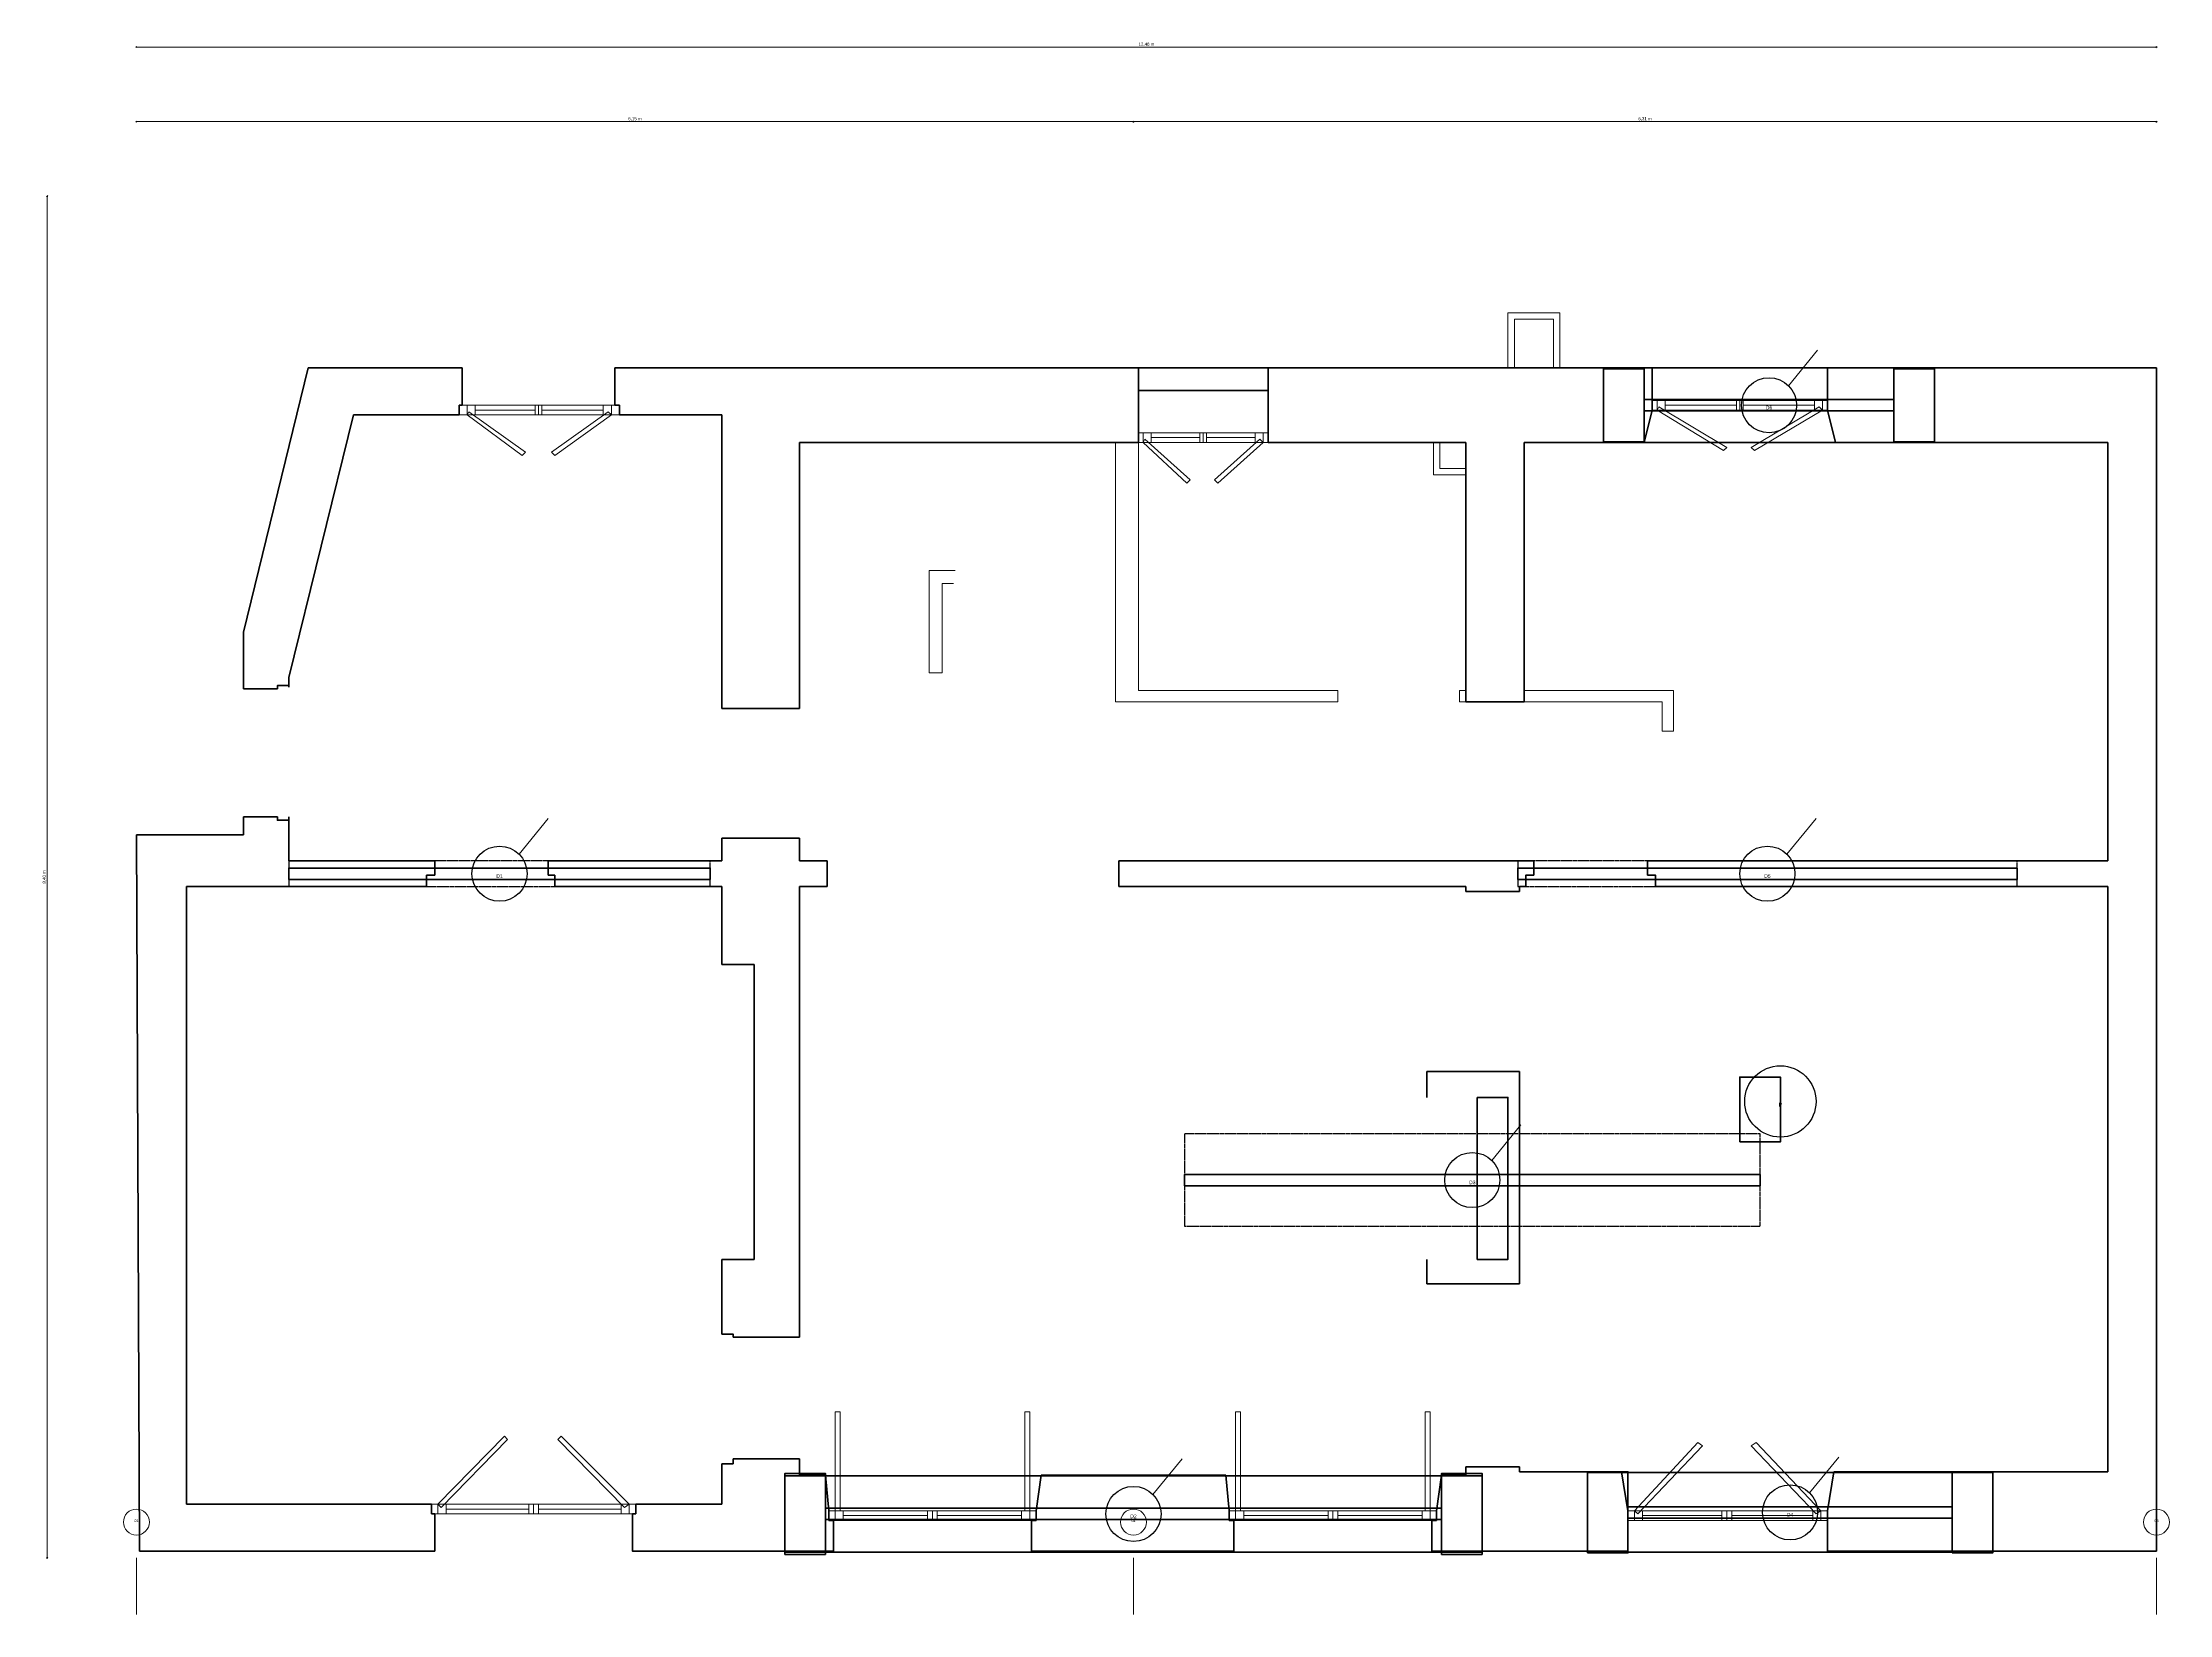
# Model space of a CAD drawing. Header units: centimetres. Extents: x -58 to 1254, y -35 to 935.
import ezdxf

# ---------------------------------------------------------------- set-up
doc = ezdxf.new("R2010")
doc.units = ezdxf.units.CM
doc.linetypes.add('DASHED', pattern=[1.524, 1.27, -0.254])
for name, color, linetype, lineweight in [('STR_ACIER_PROFILS', 6, 'CONTINUOUS', 50), ('STR_COFFRAGE_BA', 6, 'CONTINUOUS', 50), ('STR_COTATIONS_TEXTES', 7, 'CONTINUOUS', 25), ('STR_DEMOLITION', 1, 'DASHED', 25), ('STR_EXISTANT', 7, 'CONTINUOUS', 18)]:
    doc.layers.add(name, color=color, linetype=linetype, lineweight=lineweight)

msp = doc.modelspace()

# ---------------------------------------------------------------- linework, layer by layer
at = {"layer": 'STR_ACIER_PROFILS', "lineweight": 50}
for points in [[(930, 707.5), (1084, 707.5), (1084, 714.5), (930, 714.5), (930, 707.5)], [(94, 418.5), (354, 418.5), (354, 425.5), (94, 425.5), (94, 418.5)], [(852, 418.5), (1160, 418.5), (1160, 425.5), (852, 425.5), (852, 418.5)], [(646.5, 229.5), (1001.5, 229.5), (1001.5, 236.5), (646.5, 236.5), (646.5, 229.5)], [(425, 23.5), (805, 23.5), (805, 30.5), (425, 30.5), (425, 23.5)], [(920, 24.5), (1120, 24.5), (1120, 31.5), (920, 31.5), (920, 24.5)]]:
    msp.add_lwpolyline(points, dxfattribs=at)
at = {"layer": 'STR_COFFRAGE_BA', "lineweight": 50}
for points in [[(905, 688), (1109, 688), (1109, 734), (905, 734), (905, 688)], [(905, 688.5), (930, 688.5), (930, 733.5), (905, 733.5), (905, 688.5)], [(1084, 688.5), (1109, 688.5), (1109, 733.5), (1084, 733.5), (1084, 688.5)], [(989, 256.5), (1014, 256.5), (1014, 296.5), (989, 296.5), (989, 256.5)], [(895, 3), (920, 3), (920, 53), (895, 53), (895, 3)], [(895, 3.5), (1145, 3.5), (1145, 52.5), (895, 52.5), (895, 3.5)], [(1120, 3), (1145, 3), (1145, 53), (1120, 53), (1120, 3)], [(400, 2), (425, 2), (425, 52), (400, 52), (400, 2)], [(400, 3.5), (830, 3.5), (830, 50.5), (400, 50.5), (400, 3.5)], [(805, 2), (830, 2), (830, 52), (805, 52), (805, 2)]]:
    msp.add_lwpolyline(points, dxfattribs=at)
at = {"layer": 'STR_COTATIONS_TEXTES', "lineweight": 25}
for p, q in [((-0.35, 931.65), (0.35, 932.35)), ((0, 931.7), (0, 932.3)), ((1245.65, 931.65), (1246.35, 932.35)), ((1246, 931.7), (1246, 932.3)), ((-0.35, 885.65), (0.35, 886.35)), ((0, 885.7), (0, 886.3)), ((614.65, 885.65), (615.35, 886.35)), ((614.65, 885.65), (615.35, 886.35)), ((615, 885.7), (615, 886.3)), ((615, 885.7), (615, 886.3)), ((1245.65, 885.65), (1246.35, 886.35)), ((1246, 885.7), (1246, 886.3)), ((-55.35, 839.65), (-54.65, 840.35)), ((-55.3, 840), (-54.7, 840)), ((-55.35, -0.35), (-54.65, 0.35)), ((-55.3, 0), (-54.7, 0))]:
    msp.add_line(p, q, dxfattribs=at)
at = {"layer": 'STR_COTATIONS_TEXTES', "lineweight": 18}
for p, q in [((0, 932), (1246, 932)), ((0, 886), (615, 886)), ((615, 886), (1246, 886)), ((-55, 0), (-55, 840)), ((1019, 723), (1037, 745)), ((236, 434), (254, 456)), ((1018, 434), (1036, 456)), ((836, 245), (854, 267)), ((627, 39), (645, 61)), ((1032, 40), (1050, 62))]:
    msp.add_line(p, q, dxfattribs=at)
at = {"layer": 'STR_COTATIONS_TEXTES', "lineweight": 13}
for p, q in [((0, -35), (0, 0)), ((615, -35), (615, 0)), ((1246, -35), (1246, 0))]:
    msp.add_line(p, q, dxfattribs=at)
at = {"layer": 'STR_COTATIONS_TEXTES', "lineweight": 25}
for centre, radius in [((1007, 711), 17), ((224, 422), 17), ((1006, 422), 17), ((1014, 281.5), 22), ((824, 233), 17), ((615, 27), 17), ((1020, 28), 17)]:
    msp.add_circle(centre, radius, dxfattribs=at)
at = {"layer": 'STR_COTATIONS_TEXTES', "lineweight": 18}
for centre in [(0, 22), (615, 22), (1246, 22)]:
    msp.add_circle(centre, 8, dxfattribs=at)
at = {"layer": 'STR_DEMOLITION', "lineweight": 25}
for points in [[(930, 688), (1084, 688), (1084, 734), (930, 734), (930, 688)], [(94, 414), (354, 414), (354, 430), (94, 430), (94, 414)], [(852, 414), (1160, 414), (1160, 430), (852, 430), (852, 414)], [(646.5, 204.5), (1001.5, 204.5), (1001.5, 261.5), (646.5, 261.5), (646.5, 204.5)], [(920, 3.5), (1120, 3.5), (1120, 52.5), (920, 52.5), (920, 3.5)], [(425, 3.5), (805, 3.5), (805, 50.5), (425, 50.5), (425, 3.5)]]:
    msp.add_lwpolyline(points, dxfattribs=at)
at = {"layer": 'STR_EXISTANT', "lineweight": 18}
for p, q in [((846, 768), (878, 768)), ((846, 734), (846, 768)), ((850, 764), (874, 764)), ((850, 734), (850, 764)), ((874, 734), (874, 764)), ((878, 734), (878, 768)), ((604, 688), (604, 528)), ((618, 535), (618, 688)), ((489, 609), (505, 609)), ((489, 609), (489, 546)), ((497, 601), (504, 601)), ((497, 601), (497, 546)), ((489, 546), (497, 546)), ((604, 528), (741, 528)), ((618, 535), (741, 535)), ((741, 535), (741, 528)), ((816, 535), (816, 528)), ((816, 535), (820, 535)), ((816, 528), (820, 528)), ((856, 535), (948, 535)), ((856, 528), (941, 528)), ((941, 528), (941, 510)), ((948, 535), (948, 510)), ((948, 510), (941, 510))]:
    msp.add_line(p, q, dxfattribs=at)
at = {"layer": 'STR_EXISTANT', "lineweight": 35}
for p, q in [((106, 734), (66, 571)), ((106, 734), (201, 734)), ((201, 711), (201, 734)), ((295, 734), (618, 734)), ((295, 711), (295, 734)), ((698, 734), (618, 734)), ((618, 688), (618, 734)), ((698, 688), (698, 734)), ((698, 734), (935, 734)), ((935, 708), (935, 734)), ((1043, 708), (1043, 734)), ((1043, 734), (1246, 734)), ((1246, 734), (1246, 4)), ((199, 705), (199, 711)), ((298, 705), (298, 711)), ((698, 720), (618, 720)), ((134, 705), (94, 543)), ((134, 705), (199, 705)), ((298, 705), (361, 705)), ((361, 705), (361, 524)), ((935, 708), (930, 688)), ((1048, 688), (1043, 708)), ((409, 688), (409, 524)), ((409, 688), (618, 688)), ((698, 688), (820, 688)), ((820, 528), (820, 688)), ((856, 688), (856, 528)), ((856, 688), (930, 688)), ((1048, 688), (1216, 688)), ((1216, 688), (1216, 430)), ((66, 571), (66, 536)), ((94, 543), (94, 537)), ((87, 536), (66, 536)), ((820, 528), (856, 528)), ((361, 524), (409, 524)), ((87, 457), (66, 457)), ((66, 457), (66, 446)), ((94, 457), (94, 430)), ((66, 446), (0, 446)), ((0, 446), (2, 4)), ((361, 444), (409, 444)), ((361, 444), (361, 430)), ((409, 444), (409, 430)), ((184, 430), (94, 430)), ((179, 414), (179, 421)), ((184, 421), (179, 421)), ((184, 430), (184, 421)), ((361, 430), (254, 430)), ((254, 430), (254, 421)), ((254, 421), (258, 421)), ((258, 414), (258, 421)), ((409, 430), (426, 430)), ((426, 430), (426, 414)), ((606, 430), (606, 414)), ((606, 430), (862, 430)), ((862, 430), (862, 421)), ((932, 430), (932, 421)), ((932, 430), (1216, 430)), ((31, 33), (31, 414)), ((179, 414), (31, 414)), ((361, 414), (258, 414)), ((361, 414), (361, 366)), ((409, 414), (426, 414)), ((409, 414), (409, 136)), ((606, 414), (820, 414)), ((820, 414), (820, 411)), ((820, 411), (853, 411)), ((853, 414), (853, 411)), ((853, 414), (857, 414)), ((937, 414), (1216, 414)), ((1216, 414), (1216, 53)), ((381, 366), (361, 366)), ((381, 366), (381, 184)), ((796, 300), (853, 300)), ((796, 300), (796, 284)), ((853, 300), (853, 169)), ((361, 184), (381, 184)), ((361, 184), (361, 138)), ((796, 184), (796, 169)), ((796, 169), (853, 169)), ((368, 136), (409, 136)), ((361, 58), (361, 33)), ((368, 61), (409, 61)), ((409, 61), (409, 51)), ((820, 56), (853, 56)), ((820, 56), (820, 51)), ((853, 56), (853, 53)), ((853, 53), (916, 53)), ((916, 53), (920, 29)), ((1047, 53), (1043, 29)), ((1047, 53), (1216, 53)), ((409, 51), (425, 51)), ((425, 51), (427, 29)), ((558, 51), (555, 29)), ((558, 51), (672, 51)), ((672, 51), (674, 29)), ((805, 51), (802, 29)), ((805, 51), (820, 51)), ((182, 33), (31, 33)), ((182, 33), (182, 27)), ((361, 33), (308, 33)), ((308, 33), (308, 27)), ((427, 29), (427, 23)), ((555, 29), (555, 23)), ((674, 29), (674, 23)), ((802, 29), (802, 23)), ((920, 29), (920, 23)), ((920, 29), (920, 4)), ((1043, 29), (1043, 4)), ((184, 4), (2, 4)), ((677, 4), (552, 4)), ((920, 4), (799, 4)), ((1246, 4), (1043, 4))]:
    msp.add_line(p, q, dxfattribs=at)
at = {"layer": 'STR_EXISTANT', "lineweight": 13}
for p, q in [((199, 711), (298, 711)), ((935, 714), (1043, 714)), ((987, 711), (943, 711)), ((1035, 711), (991, 711)), ((298, 705), (199, 705)), ((298, 705), (199, 705)), ((246, 708), (209, 708)), ((288, 708), (250, 708)), ((1043, 708), (935, 708)), ((1043, 708), (935, 708)), ((618, 694), (698, 694)), ((698, 688), (618, 688)), ((656, 691), (626, 691)), ((690, 691), (660, 691)), ((304, 33), (186, 33)), ((304, 27), (186, 27)), ((242, 30), (191, 30)), ((245, 33), (245, 27)), ((299, 30), (248, 30)), ((551, 29), (431, 29)), ((491, 29), (491, 23)), ((798, 29), (678, 29)), ((738, 29), (738, 23)), ((1039, 29), (924, 29)), ((981, 29), (981, 23)), ((551, 23), (431, 23)), ((488, 26), (436, 26)), ((546, 26), (494, 26)), ((798, 23), (678, 23)), ((735, 26), (683, 26)), ((793, 26), (741, 26)), ((1039, 23), (924, 23)), ((978, 26), (929, 26)), ((1034, 26), (984, 26))]:
    msp.add_line(p, q, dxfattribs=at)
at = {"layer": 'STR_EXISTANT', "lineweight": 35}
for points in [[(201, 711), (199, 711)], [(295, 711), (298, 711)], [(87, 536), (87, 538), (94, 538)], [(87, 457), (87, 455), (94, 455)], [(862, 421), (857, 421), (857, 414)], [(932, 421), (937, 421), (937, 414)], [(827, 284), (846, 284), (846, 184), (827, 184), (827, 284)], [(361, 138), (368, 138), (368, 136)], [(368, 61), (368, 58), (361, 58)], [(184, 4), (184, 27), (182, 27)], [(430, 4), (306, 4), (306, 27), (308, 27)], [(430, 4), (430, 23), (427, 23)], [(552, 4), (552, 23), (555, 23)], [(677, 4), (677, 23), (674, 23)], [(799, 4), (799, 23), (802, 23)]]:
    msp.add_lwpolyline(points, dxfattribs=at)
at = {"layer": 'STR_EXISTANT', "lineweight": 13}
for points in [[(204, 711), (199, 711), (199, 705), (204, 705), (204, 711)], [(209, 711), (204, 711), (204, 705), (209, 705), (209, 711)], [(248, 705), (246, 705), (246, 711), (248, 711), (248, 705)], [(250, 705), (248, 705), (248, 711), (250, 711), (250, 705)], [(293, 711), (288, 711), (288, 705), (293, 705), (293, 711)], [(298, 711), (293, 711), (293, 705), (298, 705), (298, 711)], [(938, 714), (935, 714), (935, 708), (938, 708), (938, 714)], [(943, 714), (938, 714), (938, 708), (943, 708), (943, 714)], [(938, 708), (979, 683), (981, 685), (939, 710), (938, 708)], [(989, 708), (987, 708), (987, 714), (989, 714), (989, 708)], [(991, 708), (989, 708), (989, 714), (991, 714), (991, 708)], [(1040, 708), (998, 683), (996, 685), (1038, 710), (1040, 708)], [(1040, 714), (1035, 714), (1035, 708), (1040, 708), (1040, 714)], [(1043, 714), (1040, 714), (1040, 708), (1043, 708), (1043, 714)], [(204, 705), (238, 680), (240, 682), (205, 707), (204, 705)], [(293, 705), (258, 680), (256, 682), (291, 707), (293, 705)], [(621, 694), (618, 694), (618, 688), (621, 688), (621, 694)], [(626, 694), (621, 694), (621, 688), (626, 688), (626, 694)], [(621, 688), (648, 663), (650, 665), (622, 690), (621, 688)], [(658, 688), (656, 688), (656, 694), (658, 694), (658, 688)], [(660, 688), (658, 688), (658, 694), (660, 694), (660, 688)], [(695, 688), (667, 663), (665, 665), (693, 690), (695, 688)], [(695, 694), (690, 694), (690, 688), (695, 688), (695, 694)], [(698, 694), (695, 694), (695, 688), (698, 688), (698, 694)], [(431, 29), (431, 90), (434, 90), (434, 29), (431, 29)], [(551, 29), (551, 90), (548, 90), (548, 29), (551, 29)], [(678, 29), (678, 90), (681, 90), (681, 29), (678, 29)], [(798, 29), (798, 90), (795, 90), (795, 29), (798, 29)], [(186, 33), (227, 75), (229, 73), (188, 31), (186, 33)], [(304, 33), (262, 75), (260, 73), (301, 31), (304, 33)], [(924, 29), (963, 71), (966, 69), (926, 27), (924, 29)], [(1039, 29), (999, 71), (996, 69), (1036, 27), (1039, 29)], [(186, 27), (182, 27), (182, 33), (186, 33), (186, 27)], [(191, 27), (186, 27), (186, 33), (191, 33), (191, 27)], [(248, 27), (242, 27), (242, 33), (248, 33), (248, 27)], [(304, 27), (299, 27), (299, 33), (304, 33), (304, 27)], [(308, 27), (304, 27), (304, 33), (308, 33), (308, 27)], [(431, 23), (427, 23), (427, 29), (431, 29), (431, 23)], [(436, 23), (431, 23), (431, 29), (436, 29), (436, 23)], [(494, 23), (488, 23), (488, 29), (494, 29), (494, 23)], [(551, 23), (546, 23), (546, 29), (551, 29), (551, 23)], [(555, 23), (551, 23), (551, 29), (555, 29), (555, 23)], [(678, 23), (674, 23), (674, 29), (678, 29), (678, 23)], [(683, 23), (678, 23), (678, 29), (683, 29), (683, 23)], [(741, 23), (735, 23), (735, 29), (741, 29), (741, 23)], [(798, 23), (793, 23), (793, 29), (798, 29), (798, 23)], [(802, 23), (798, 23), (798, 29), (802, 29), (802, 23)], [(924, 23), (920, 23), (920, 29), (924, 29), (924, 23)], [(929, 23), (924, 23), (924, 29), (929, 29), (929, 23)], [(984, 23), (978, 23), (978, 29), (984, 29), (984, 23)], [(1039, 23), (1034, 23), (1034, 29), (1039, 29), (1039, 23)], [(1043, 23), (1039, 23), (1039, 29), (1043, 29), (1043, 23)]]:
    msp.add_lwpolyline(points, dxfattribs=at)
at = {"layer": 'STR_EXISTANT', "lineweight": 18}
for points in [[(800, 688), (800, 668), (820, 668)], [(804, 688), (804, 672), (820, 672)]]:
    msp.add_lwpolyline(points, dxfattribs=at)

# ---------------------------------------------------------------- texts
at = {"layer": 'STR_COTATIONS_TEXTES', "attachment_point": 8}
for s, insert, char_height in [('12,46 m', (623, 932.42), 1.95), ('6,15 m', (307.5, 886.42), 1.95), ('6,31 m', (930.5, 886.42), 1.95), ('D6', (1007, 708.4), 2.25), ('D1', (224, 419.4), 2.25), ('D5', (1006, 419.4), 2.25), ('P', (1014, 278.3), 2.4), ('D3', (824, 230.4), 2.25), ('D2', (615, 24.4), 2.25), ('D4', (1020, 25.4), 2.25), ('01', (0, 22), 1.65), ('02', (615, 22), 1.65), ('03', (1246, 22), 1.65)]:
    msp.add_mtext(s, dxfattribs=dict(at, insert=insert, char_height=char_height))
at = {"layer": 'STR_COTATIONS_TEXTES', "insert": (-55.55, 420), "char_height": 1.95, "attachment_point": 8, "rotation": 90}
msp.add_mtext('8,40 m', dxfattribs=at)

doc.saveas('drawing.dxf')
